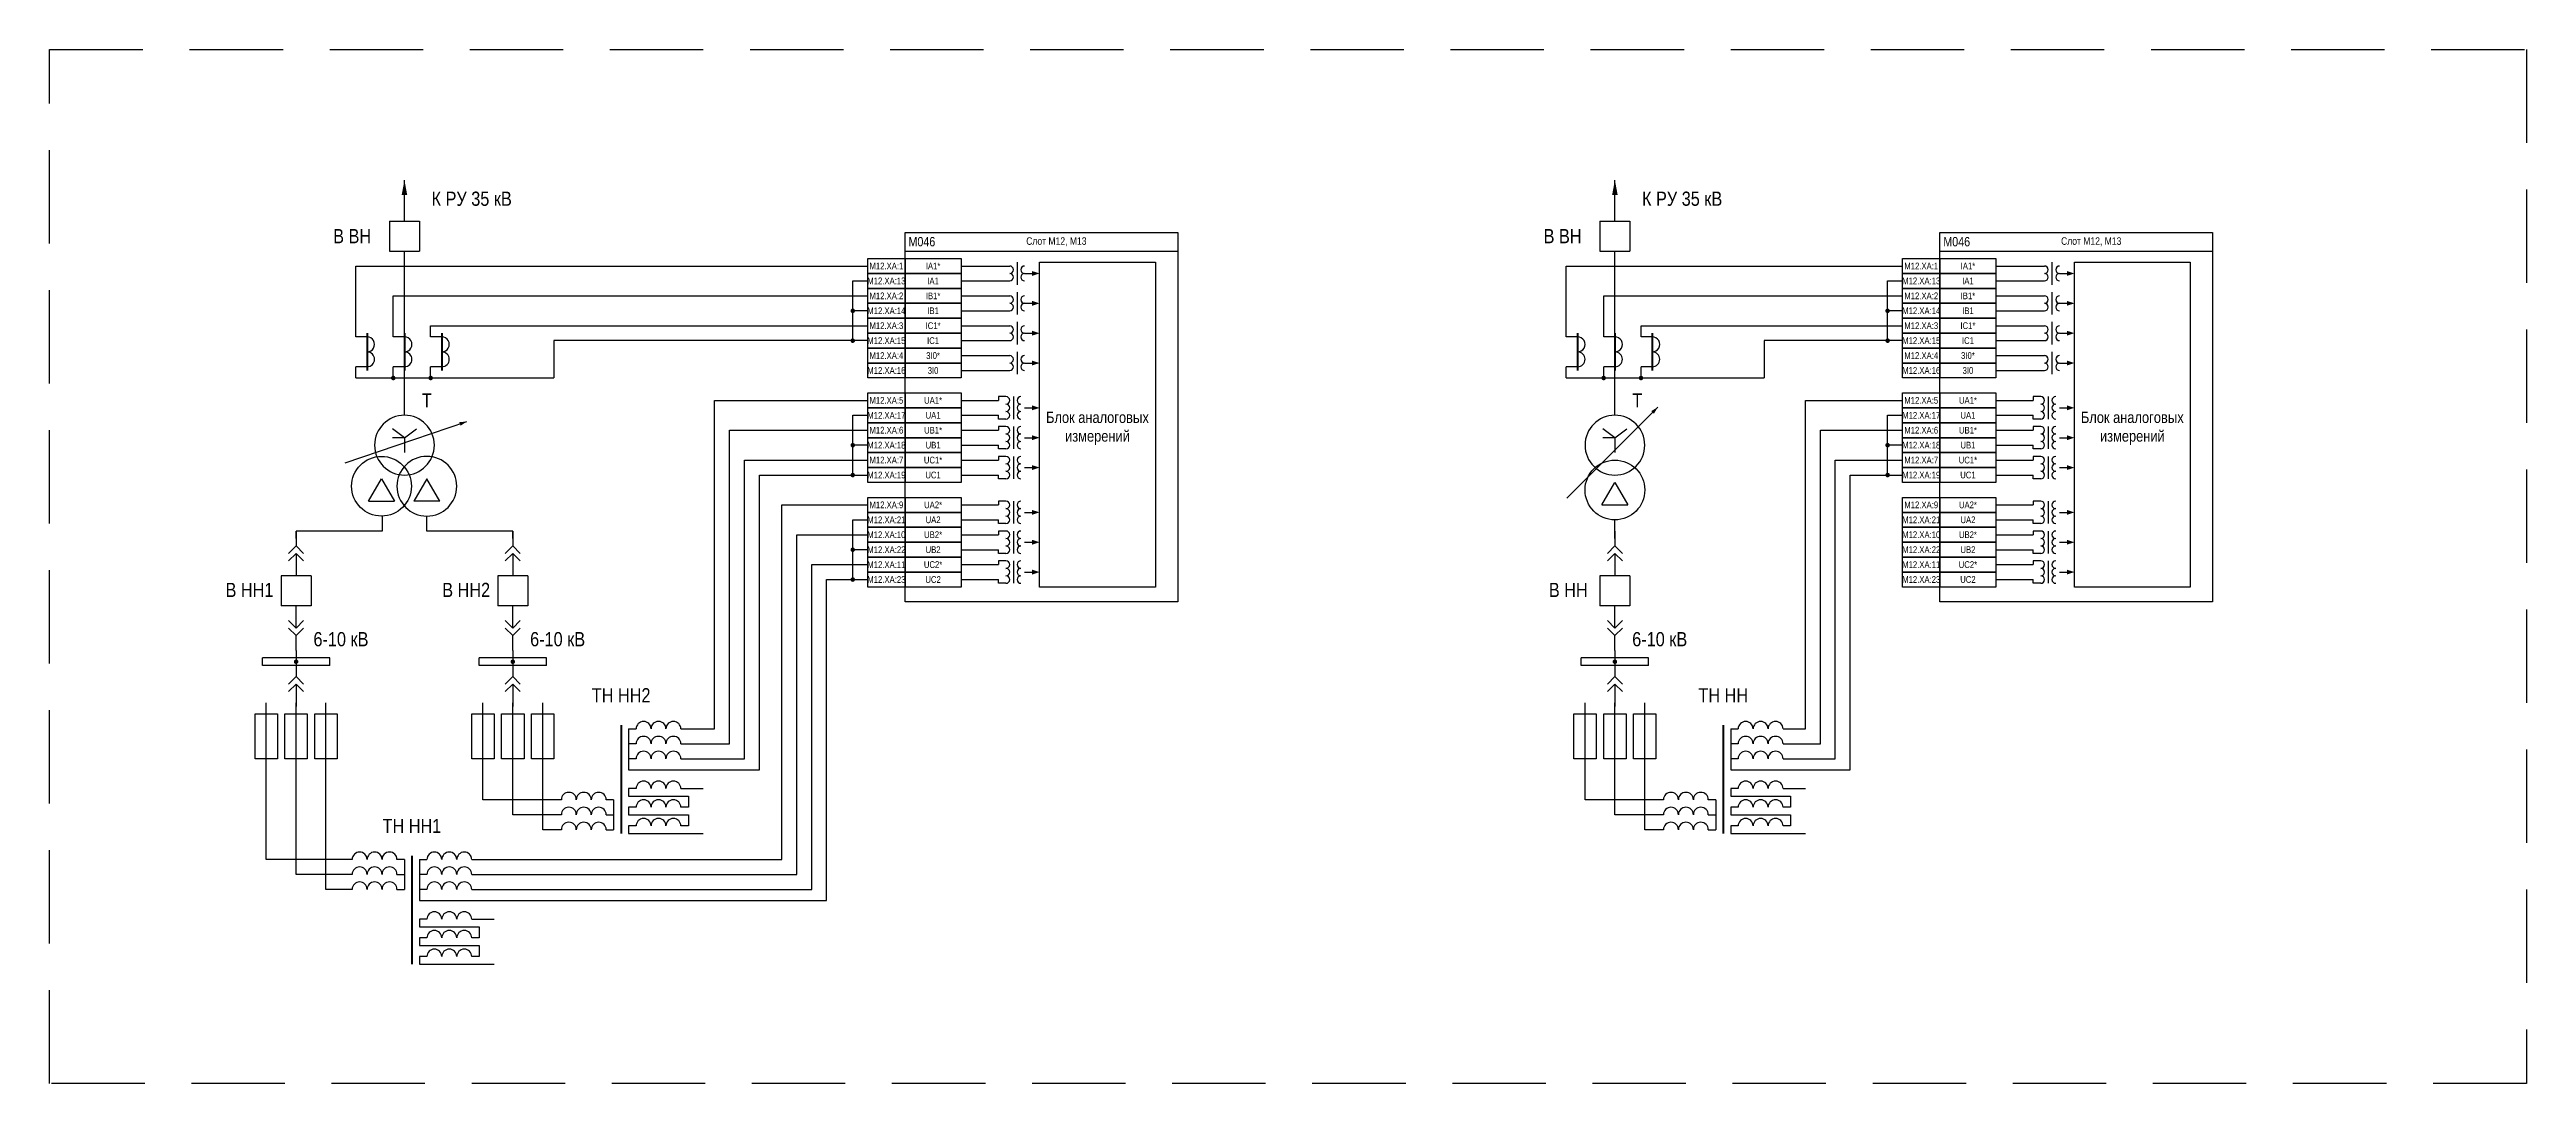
# Model space of a CAD drawing. Header units: millimetres. Extents: x 1657 to 7470, y -558 to 594.
# Drawn here: x 6807 to 7470, y 124 to 401 of the extents above; entities that cross this region are included whole.
import ezdxf
from ezdxf.enums import TextEntityAlignment as Align

# ---------------------------------------------------------------- set-up
doc = ezdxf.new("R2010")
doc.units = ezdxf.units.MM
doc.linetypes.add('штриховая2', pattern=[0.375, 0.25, -0.125])
for name, color, linetype, lineweight in [('_ОРЗ_0.3', 7, 'Continuous', 30), ('TEXT', 7, 'Continuous', 25), ('Толстая', 7, 'Continuous', 53), ('Тонкая', 7, 'Continuous', 13)]:
    doc.layers.add(name, color=color, linetype=linetype, lineweight=lineweight)
doc.layers.add('Основная', color=7, linetype='Continuous')
doc.styles.add('1.8_Gost_RD', font='ARIALN.TTF', dxfattribs={"height": 1.8})
doc.styles.add('2.5_Gost_RD', font='ARIALN.TTF', dxfattribs={"height": 2.5})
doc.styles.add('2.5_ISOCPEUR', font='isocpeur.ttf', dxfattribs={"width": 0.9, "height": 2.5})
doc.styles.add('Narrow', font='ARIALN.TTF')
doc.styles.add('Вывод', font='ARIALN.TTF', dxfattribs={"height": 2.5})
doc.styles.add('Компонент', font='ARIALN.TTF', dxfattribs={"height": 3.5})

msp = doc.modelspace()

# ---------------------------------------------------------------- texts
at = {"char_height": 3.8, "width": 53.3807, "attachment_point": 5, "style": 'Narrow'}
for s, insert in [('\\pi-11.4,l11.4,t11.4;К РУ 35 кВ', (6920, 361)), ('\\pi-11.4,l11.4,t11.4;К РУ 35 кВ', (7244, 361)), ('\\pi-11.4,l11.4,t11.4;В ВН', (6888, 351)), ('\\pi-11.4,l11.4,t11.4;В ВН', (7212, 351)), ('\\pi-11.4,l11.4,t11.4;Т', (6908, 307)), ('\\pi-11.4,l11.4,t11.4;Т', (7232, 307)), ('\\pi-11.4,l11.4,t11.4;В НН1', (6860.52, 256.22)), ('\\pi-11.4,l11.4,t11.4;В НН2', (6918.52, 256.22)), ('\\pi-11.4,l11.4,t11.4;В НН', (7213.52, 256.22)), ('\\pi-11.4,l11.4,t11.4;6-10 кВ', (6885, 243)), ('\\pi-11.4,l11.4,t11.4;6-10 кВ', (6943, 243)), ('\\pi-11.4,l11.4,t11.4;6-10 кВ', (7238, 243)), ('\\pi-11.4,l11.4,t11.4;ТН НН2', (6960, 228)), ('\\pi-11.4,l11.4,t11.4;ТН НН', (7255, 228)), ('\\pi-11.4,l11.4,t11.4;ТН НН1', (6904, 193))]:
    msp.add_mtext(s, dxfattribs=dict(at, insert=insert))
at = {"ltscale": 100, "attachment_point": 5}
for s, insert, char_height, width, style in [('М046', (7040.5, 349.5), 2.5, 11, '2.5_Gost_RD'), ('Слот М12, М13', (7076.5, 349.5), 2, 81, '1.8_Gost_RD'), ('М046', (7317.5, 349.5), 2.5, 11, '2.5_Gost_RD'), ('Слот М12, М13', (7353.5, 349.5), 2, 81, '1.8_Gost_RD'), ('M12.XA:13', (7031, 339), 1.8, 10, '1.8_Gost_RD'), ('M12.XA:1', (7031, 343), 1.8, 10, '1.8_Gost_RD'), ('IA1*', (7043.5, 343), 1.8, 15, '1.8_Gost_RD'), ('IA1', (7043.5, 339), 1.8, 15, '1.8_Gost_RD'), ('M12.XA:13', (7308, 339), 1.8, 10, '1.8_Gost_RD'), ('M12.XA:1', (7308, 343), 1.8, 10, '1.8_Gost_RD'), ('IA1*', (7320.5, 343), 1.8, 15, '1.8_Gost_RD'), ('IA1', (7320.5, 339), 1.8, 15, '1.8_Gost_RD'), ('M12.XA:14', (7031, 331), 1.8, 10, '1.8_Gost_RD'), ('M12.XA:2', (7031, 335), 1.8, 10, '1.8_Gost_RD'), ('IВ1*', (7043.5, 335), 1.8, 15, '1.8_Gost_RD'), ('IВ1', (7043.5, 331), 1.8, 15, '1.8_Gost_RD'), ('M12.XA:14', (7308, 331), 1.8, 10, '1.8_Gost_RD'), ('M12.XA:2', (7308, 335), 1.8, 10, '1.8_Gost_RD'), ('IВ1*', (7320.5, 335), 1.8, 15, '1.8_Gost_RD'), ('IВ1', (7320.5, 331), 1.8, 15, '1.8_Gost_RD'), ('M12.XA:3', (7031, 327), 1.8, 10, '1.8_Gost_RD'), ('IС1*', (7043.5, 327), 1.8, 15, '1.8_Gost_RD'), ('M12.XA:3', (7308, 327), 1.8, 10, '1.8_Gost_RD'), ('IС1*', (7320.5, 327), 1.8, 15, '1.8_Gost_RD'), ('M12.XA:15', (7031, 323), 1.8, 10, '1.8_Gost_RD'), ('M12.XA:4', (7031, 319), 1.8, 10, '1.8_Gost_RD'), ('3I0*', (7043.5, 319), 1.8, 15, '1.8_Gost_RD'), ('IC1', (7043.5, 323), 1.8, 15, '1.8_Gost_RD'), ('M12.XA:15', (7308, 323), 1.8, 10, '1.8_Gost_RD'), ('M12.XA:4', (7308, 319), 1.8, 10, '1.8_Gost_RD'), ('3I0*', (7320.5, 319), 1.8, 15, '1.8_Gost_RD'), ('IC1', (7320.5, 323), 1.8, 15, '1.8_Gost_RD'), ('M12.XA:16', (7031, 315), 1.8, 10, '1.8_Gost_RD'), ('3I0', (7043.5, 315), 1.8, 15, '1.8_Gost_RD'), ('M12.XA:16', (7308, 315), 1.8, 10, '1.8_Gost_RD'), ('3I0', (7320.5, 315), 1.8, 15, '1.8_Gost_RD'), ('M12.XA:5', (7031, 307), 1.8, 10, '1.8_Gost_RD'), ('UA1*', (7043.5, 307), 1.8, 15, '1.8_Gost_RD'), ('M12.XA:5', (7308, 307), 1.8, 10, '1.8_Gost_RD'), ('UA1*', (7320.5, 307), 1.8, 15, '1.8_Gost_RD'), ('M12.XA:17', (7031, 303), 1.8, 10, '1.8_Gost_RD'), ('M12.XA:6', (7031, 299), 1.8, 10, '1.8_Gost_RD'), ('UB1*', (7043.5, 299), 1.8, 15, '1.8_Gost_RD'), ('UA1', (7043.5, 303), 1.8, 15, '1.8_Gost_RD'), ('M12.XA:17', (7308, 303), 1.8, 10, '1.8_Gost_RD'), ('M12.XA:6', (7308, 299), 1.8, 10, '1.8_Gost_RD'), ('UB1*', (7320.5, 299), 1.8, 15, '1.8_Gost_RD'), ('UA1', (7320.5, 303), 1.8, 15, '1.8_Gost_RD'), ('M12.XA:18', (7031, 295), 1.8, 10, '1.8_Gost_RD'), ('M12.XA:7', (7031, 291), 1.8, 10, '1.8_Gost_RD'), ('UC1*', (7043.5, 291), 1.8, 15, '1.8_Gost_RD'), ('UB1', (7043.5, 295), 1.8, 15, '1.8_Gost_RD'), ('M12.XA:18', (7308, 295), 1.8, 10, '1.8_Gost_RD'), ('M12.XA:7', (7308, 291), 1.8, 10, '1.8_Gost_RD'), ('UC1*', (7320.5, 291), 1.8, 15, '1.8_Gost_RD'), ('UB1', (7320.5, 295), 1.8, 15, '1.8_Gost_RD'), ('M12.XA:19', (7031, 287), 1.8, 10, '1.8_Gost_RD'), ('UC1', (7043.5, 287), 1.8, 15, '1.8_Gost_RD'), ('M12.XA:19', (7308, 287), 1.8, 10, '1.8_Gost_RD'), ('UC1', (7320.5, 287), 1.8, 15, '1.8_Gost_RD'), ('M12.XA:9', (7031, 279), 1.8, 10, '1.8_Gost_RD'), ('UA2*', (7043.5, 279), 1.8, 15, '1.8_Gost_RD'), ('M12.XA:9', (7308, 279), 1.8, 10, '1.8_Gost_RD'), ('UA2*', (7320.5, 279), 1.8, 15, '1.8_Gost_RD'), ('M12.XA:21', (7031, 275), 1.8, 10, '1.8_Gost_RD'), ('M12.XA:10', (7031, 271), 1.8, 10, '1.8_Gost_RD'), ('UB2*', (7043.5, 271), 1.8, 15, '1.8_Gost_RD'), ('UA2', (7043.5, 275), 1.8, 15, '1.8_Gost_RD'), ('M12.XA:21', (7308, 275), 1.8, 10, '1.8_Gost_RD'), ('M12.XA:10', (7308, 271), 1.8, 10, '1.8_Gost_RD'), ('UB2*', (7320.5, 271), 1.8, 15, '1.8_Gost_RD'), ('UA2', (7320.5, 275), 1.8, 15, '1.8_Gost_RD'), ('M12.XA:22', (7031, 267), 1.8, 10, '1.8_Gost_RD'), ('UB2', (7043.5, 267), 1.8, 15, '1.8_Gost_RD'), ('M12.XA:22', (7308, 267), 1.8, 10, '1.8_Gost_RD'), ('UB2', (7320.5, 267), 1.8, 15, '1.8_Gost_RD'), ('M12.XA:11', (7031, 263), 1.8, 10, '1.8_Gost_RD'), ('M12.XA:23', (7031, 259), 1.8, 10, '1.8_Gost_RD'), ('UC2*', (7043.5, 263), 1.8, 15, '1.8_Gost_RD'), ('UC2', (7043.5, 259), 1.8, 15, '1.8_Gost_RD'), ('M12.XA:11', (7308, 263), 1.8, 10, '1.8_Gost_RD'), ('M12.XA:23', (7308, 259), 1.8, 10, '1.8_Gost_RD'), ('UC2*', (7320.5, 263), 1.8, 15, '1.8_Gost_RD'), ('UC2', (7320.5, 259), 1.8, 15, '1.8_Gost_RD')]:
    msp.add_mtext(s, dxfattribs=dict(at, insert=insert, char_height=char_height, width=width, style=style))
at = {"layer": 'TEXT', "ltscale": 100, "char_height": 3, "width": 31, "attachment_point": 5, "style": '2.5_Gost_RD'}
for insert in [(7087.5, 299.5), (7364.5, 299.5)]:
    msp.add_mtext('Блок аналоговых измерений', dxfattribs=dict(at, insert=insert))

# ---------------------------------------------------------------- blocks, each defined once
blk = doc.blocks.new('*U195')
at = {"layer": 'Основная', "ltscale": 0.25}
for p, q in [((2, 2), (0, 0)), ((0, 0), (2, -2))]:
    blk.add_line(p, q, dxfattribs=at)
blk = doc.blocks.new('*U210')
at = {"layer": 'Основная', "color": 0}
for p, q in [((0, 6), (0, 2)), ((0, 0), (0, -6))]:
    blk.add_line(p, q, dxfattribs=at)
at = {"ltscale": 0.25, "xscale": -1, "rotation": 90}
for p in [(0, 2), (0, 0)]:
    blk.add_blockref('*U195', p, dxfattribs=at)
at = {"layer": 'Основная'}
for tag, height, style, p in [('ОУ2', 3.5, 'Компонент', (-5, 6)), ('В2', 2.5, 'Вывод', (3, 6)), ('ОУ1', 3.5, 'Компонент', (-5, -6)), ('В1', 2.5, 'Вывод', (3, -6))]:
    blk.add_attdef(tag, text='', height=height, dxfattribs=dict(at, style=style)).set_placement(p, align=Align.MIDDLE_CENTER)
blk = doc.blocks.new('*U209')
at = {"layer": 'Основная'}
for p, q in [((0, 0), (-8, 0)), ((-8, -8), (-8, 0)), ((0, -8), (0, 0)), ((0, -8), (-8, -8))]:
    blk.add_line(p, q, dxfattribs=at)
at = {"layer": 'Основная', "style": '2.5_ISOCPEUR'}
blk.add_attdef('ОУ', text='', height=2.5, dxfattribs=at).set_placement((-15, -3), align=Align.MIDDLE_CENTER)
blk = doc.blocks.new('*U208')
at = {"layer": 'Основная', "color": 0}
for p, q in [((0, 0), (0, 6)), ((0, -6), (0, -2))]:
    blk.add_line(p, q, dxfattribs=at)
at = {"ltscale": 0.25, "rotation": 89.99999999999999}
for p in [(0, 0), (0, -2)]:
    blk.add_blockref('*U195', p, dxfattribs=at)
at = {"layer": 'Основная'}
for tag, height, style, p in [('ОУ1', 3.5, 'Компонент', (-5, 6)), ('В1', 2.5, 'Вывод', (3, 6)), ('ОУ2', 3.5, 'Компонент', (-5, -6)), ('В2', 2.5, 'Вывод', (3, -6))]:
    blk.add_attdef(tag, text='', height=height, dxfattribs=dict(at, style=style)).set_placement(p, align=Align.MIDDLE_CENTER)
blk = doc.blocks.new('*U206')
at = {"layer": 'Основная'}
for p, q in [((0, 0), (-8, 0)), ((-8, -8), (-8, 0)), ((0, -8), (0, 0)), ((0, -8), (-8, -8))]:
    blk.add_line(p, q, dxfattribs=at)
at = {"layer": 'Основная', "style": '2.5_ISOCPEUR'}
blk.add_attdef('ОУ', text='', height=2.5, dxfattribs=at).set_placement((-15, -3), align=Align.MIDDLE_CENTER)
blk = doc.blocks.new('*U207')
at = {"ltscale": 0.25}
for p, q in [((3, 7), (3, 4)), ((0, 4), (3, 4)), ((0, -4), (3, -4)), ((3, -4), (3, -7))]:
    blk.add_line(p, q, dxfattribs=at)
for centre, major_axis, start_param, end_param in [((0, -2), (-2, 0), 4.712389, 7.853982), ((0, 2), (0, -2), 3.141593, 6.283185)]:
    blk.add_ellipse(centre, major_axis=major_axis, ratio=1, start_param=start_param, end_param=end_param, dxfattribs=at)
at = {"layer": 'Основная', "color": 0, "lineweight": 50}
blk.add_line((0, -5), (0, 5), dxfattribs=at)
at = {"layer": 'Основная', "style": '2.5_ISOCPEUR'}
for tag, p in [('В1', (5, 6)), ('ОУ', (-6, 0)), ('В2', (5, -6))]:
    blk.add_attdef(tag, text='', height=2.5, dxfattribs=at).set_placement(p, align=Align.MIDDLE_CENTER)
blk = doc.blocks.new('*U205')
at = {"layer": 'Основная', "color": 0}
for p, q in [((0, 0), (18, 0)), ((0, -2), (0, 0)), ((18, -2), (18, 0)), ((0, -2), (18, -2))]:
    blk.add_line(p, q, dxfattribs=at)
at = {"layer": 'Основная', "style": '2.5_ISOCPEUR'}
blk.add_attdef('ОШ', text='', height=2.5, dxfattribs=at).set_placement((6, 4), align=Align.MIDDLE_CENTER)
blk = doc.blocks.new('*U203')
at = {"ltscale": 0.25}
for p, q in [((3, 7), (3, 4)), ((0, 4), (3, 4)), ((0, -4), (3, -4)), ((3, -4), (3, -7))]:
    blk.add_line(p, q, dxfattribs=at)
for centre, major_axis, start_param, end_param in [((0, -2), (-2, 0), 4.712389, 7.853982), ((0, 2), (0, -2), 3.141593, 6.283185)]:
    blk.add_ellipse(centre, major_axis=major_axis, ratio=1, start_param=start_param, end_param=end_param, dxfattribs=at)
at = {"layer": 'Основная', "color": 0, "lineweight": 50}
blk.add_line((0, -5), (0, 5), dxfattribs=at)
at = {"layer": 'Основная', "style": '2.5_ISOCPEUR'}
for tag, p in [('В1', (5, 6)), ('ОУ', (-6, 0)), ('В2', (5, -6))]:
    blk.add_attdef(tag, text='', height=2.5, dxfattribs=at).set_placement(p, align=Align.MIDDLE_CENTER)
blk = doc.blocks.new('*U204')
at = {"ltscale": 0.25}
for p, q in [((3, 7), (3, 4)), ((0, 4), (3, 4)), ((0, -4), (3, -4)), ((3, -4), (3, -7))]:
    blk.add_line(p, q, dxfattribs=at)
for centre, major_axis, start_param, end_param in [((0, -2), (-2, 0), 4.712389, 7.853982), ((0, 2), (0, -2), 3.141593, 6.283185)]:
    blk.add_ellipse(centre, major_axis=major_axis, ratio=1, start_param=start_param, end_param=end_param, dxfattribs=at)
at = {"layer": 'Основная', "color": 0, "lineweight": 50}
blk.add_line((0, -5), (0, 5), dxfattribs=at)
at = {"layer": 'Основная', "style": '2.5_ISOCPEUR'}
for tag, p in [('В1', (5, 6)), ('ОУ', (-6, 0)), ('В2', (5, -6))]:
    blk.add_attdef(tag, text='', height=2.5, dxfattribs=at).set_placement(p, align=Align.MIDDLE_CENTER)
blk = doc.blocks.new('*U202')
at = {"ltscale": 0.25}
for p, q in [((0, 0), (-20, 0)), ((14.44, 0), (0, 0))]:
    blk.add_line(p, q, dxfattribs=at)
blk.add_lwpolyline([(-18, 0, 1, 0, 0), (-20, 0, 0, 0, 0)], format="xyseb", dxfattribs=at)
at = {"layer": 'Основная', "style": '2.5_ISOCPEUR'}
blk.add_attdef('ОС', text='', height=2.5, dxfattribs=at).set_placement((3, 2), align=Align.MIDDLE_CENTER)
blk = doc.blocks.new('*U193')
at = {"ltscale": 0.25}
for q in [(-3.2, 4.4), (3.2, 4.4), (0, -2), (3.21, 2)]:
    blk.add_line((0, 2), q, dxfattribs=at)
blk.add_circle((0, 0), 8, dxfattribs=at)
at = {"layer": 'Основная', "style": 'Компонент'}
blk.add_attdef('ОУ', text='', height=3.5, dxfattribs=at).set_placement((-17, 0), align=Align.MIDDLE_CENTER)
blk = doc.blocks.new('*U194')
at = {"ltscale": 0.25}
for p, q in [((-3.46, -4), (0, 2)), ((0, 2), (3.46, -4)), ((-3.46, -4), (3.46, -4))]:
    blk.add_line(p, q, dxfattribs=at)
blk.add_circle((0, 0), 8, dxfattribs=at)
at = {"layer": 'Основная', "style": 'Компонент'}
blk.add_attdef('ОУ', text='', height=3.5, dxfattribs=at).set_placement((17, 0), align=Align.MIDDLE_CENTER)
blk = doc.blocks.new('*U201')
at = {"layer": 'Основная', "color": 0}
for p, q in [((0, 6), (0, 2)), ((0, 0), (0, -6))]:
    blk.add_line(p, q, dxfattribs=at)
at = {"ltscale": 0.25, "xscale": -1, "rotation": 90}
for p in [(0, 2), (0, 0)]:
    blk.add_blockref('*U195', p, dxfattribs=at)
at = {"layer": 'Основная'}
for tag, height, style, p in [('ОУ2', 3.5, 'Компонент', (-5, 6)), ('В2', 2.5, 'Вывод', (3, 6)), ('ОУ1', 3.5, 'Компонент', (-5, -6)), ('В1', 2.5, 'Вывод', (3, -6))]:
    blk.add_attdef(tag, text='', height=height, dxfattribs=dict(at, style=style)).set_placement(p, align=Align.MIDDLE_CENTER)
blk = doc.blocks.new('*U199')
at = {"layer": 'Основная'}
for p, q in [((0, 0), (-8, 0)), ((-8, -8), (-8, 0)), ((0, -8), (0, 0)), ((0, -8), (-8, -8))]:
    blk.add_line(p, q, dxfattribs=at)
at = {"layer": 'Основная', "style": '2.5_ISOCPEUR'}
blk.add_attdef('ОУ', text='', height=2.5, dxfattribs=at).set_placement((-15, -3), align=Align.MIDDLE_CENTER)
blk = doc.blocks.new('*U200')
at = {"layer": 'Основная', "color": 0}
for p, q in [((0, 0), (0, 6)), ((0, -6), (0, -2))]:
    blk.add_line(p, q, dxfattribs=at)
at = {"ltscale": 0.25, "rotation": 89.99999999999999}
for p in [(0, 0), (0, -2)]:
    blk.add_blockref('*U195', p, dxfattribs=at)
at = {"layer": 'Основная'}
for tag, height, style, p in [('ОУ1', 3.5, 'Компонент', (-5, 6)), ('В1', 2.5, 'Вывод', (3, 6)), ('ОУ2', 3.5, 'Компонент', (-5, -6)), ('В2', 2.5, 'Вывод', (3, -6))]:
    blk.add_attdef(tag, text='', height=height, dxfattribs=dict(at, style=style)).set_placement(p, align=Align.MIDDLE_CENTER)
blk = doc.blocks.new('*U198')
at = {"layer": 'Основная', "color": 0}
for p, q in [((0, 0), (18, 0)), ((0, -2), (0, 0)), ((18, -2), (18, 0)), ((0, -2), (18, -2))]:
    blk.add_line(p, q, dxfattribs=at)
at = {"layer": 'Основная', "style": '2.5_ISOCPEUR'}
blk.add_attdef('ОШ', text='', height=2.5, dxfattribs=at).set_placement((6, 4), align=Align.MIDDLE_CENTER)
blk = doc.blocks.new('*U111')
at = {"ltscale": 0.25}
blk.add_line((0, 0), (3, 0), dxfattribs=at)
blk.add_lwpolyline([(2, 0, 1.3, 0, 0), (4, 0, 0, 0, 0)], format="xyseb", dxfattribs=at)
blk = doc.blocks.new('*U197')
at = {"ltscale": 0.35}
for centre in [(-4, 0), (0, 0), (4, 0)]:
    blk.add_arc(centre, 2, 0, 180, dxfattribs=at)
for tag, height, style, p in [('ОУ', 3.5, 'Компонент', (0, 8)), ('В1', 2.5, 'Вывод', (-6, -2)), ('В2', 2.5, 'Вывод', (6, -2))]:
    blk.add_attdef(tag, text='', height=height, dxfattribs=dict(at, style=style)).set_placement(p, align=Align.MIDDLE_CENTER)
blk = doc.blocks.new('*U243')
at = {"ltscale": 0.35}
for centre in [(-4, 0), (0, 0), (4, 0)]:
    blk.add_arc(centre, 2, 0, 180, dxfattribs=at)
for tag, height, style, p in [('ОУ', 3.5, 'Компонент', (0, 8)), ('В1', 2.5, 'Вывод', (-6, -2)), ('В2', 2.5, 'Вывод', (6, -2))]:
    blk.add_attdef(tag, text='', height=height, dxfattribs=dict(at, style=style)).set_placement(p, align=Align.MIDDLE_CENTER)
blk = doc.blocks.new('*U244')
at = {"ltscale": 0.35}
for centre in [(-4, 0), (0, 0), (4, 0)]:
    blk.add_arc(centre, 2, 0, 180, dxfattribs=at)
for tag, height, style, p in [('ОУ', 3.5, 'Компонент', (0, 8)), ('В1', 2.5, 'Вывод', (-6, -2)), ('В2', 2.5, 'Вывод', (6, -2))]:
    blk.add_attdef(tag, text='', height=height, dxfattribs=dict(at, style=style)).set_placement(p, align=Align.MIDDLE_CENTER)
blk = doc.blocks.new('*U245')
at = {"ltscale": 0.35}
for centre in [(-4, 0), (0, 0), (4, 0)]:
    blk.add_arc(centre, 2, 0, 180, dxfattribs=at)
for tag, height, style, p in [('ОУ', 3.5, 'Компонент', (0, 8)), ('В1', 2.5, 'Вывод', (-6, -2)), ('В2', 2.5, 'Вывод', (6, -2))]:
    blk.add_attdef(tag, text='', height=height, dxfattribs=dict(at, style=style)).set_placement(p, align=Align.MIDDLE_CENTER)
blk = doc.blocks.new('*U246')
at = {"ltscale": 0.35}
for centre in [(-4, 0), (0, 0), (4, 0)]:
    blk.add_arc(centre, 2, 0, 180, dxfattribs=at)
for tag, height, style, p in [('ОУ', 3.5, 'Компонент', (0, 8)), ('В1', 2.5, 'Вывод', (-6, -2)), ('В2', 2.5, 'Вывод', (6, -2))]:
    blk.add_attdef(tag, text='', height=height, dxfattribs=dict(at, style=style)).set_placement(p, align=Align.MIDDLE_CENTER)
blk = doc.blocks.new('*U247')
at = {"ltscale": 0.35}
for centre in [(-4, 0), (0, 0), (4, 0)]:
    blk.add_arc(centre, 2, 0, 180, dxfattribs=at)
for tag, height, style, p in [('ОУ', 3.5, 'Компонент', (0, 8)), ('В1', 2.5, 'Вывод', (-6, -2)), ('В2', 2.5, 'Вывод', (6, -2))]:
    blk.add_attdef(tag, text='', height=height, dxfattribs=dict(at, style=style)).set_placement(p, align=Align.MIDDLE_CENTER)
blk = doc.blocks.new('*U239')
at = {"ltscale": 0.35}
for centre in [(-4, 0), (0, 0), (4, 0)]:
    blk.add_arc(centre, 2, 0, 180, dxfattribs=at)
for tag, height, style, p in [('ОУ', 3.5, 'Компонент', (0, 8)), ('В1', 2.5, 'Вывод', (-6, -2)), ('В2', 2.5, 'Вывод', (6, -2))]:
    blk.add_attdef(tag, text='', height=height, dxfattribs=dict(at, style=style)).set_placement(p, align=Align.MIDDLE_CENTER)
blk = doc.blocks.new('*U240')
at = {"ltscale": 0.35}
for centre in [(-4, 0), (0, 0), (4, 0)]:
    blk.add_arc(centre, 2, 0, 180, dxfattribs=at)
for tag, height, style, p in [('ОУ', 3.5, 'Компонент', (0, 8)), ('В1', 2.5, 'Вывод', (-6, -2)), ('В2', 2.5, 'Вывод', (6, -2))]:
    blk.add_attdef(tag, text='', height=height, dxfattribs=dict(at, style=style)).set_placement(p, align=Align.MIDDLE_CENTER)
blk = doc.blocks.new('*U241')
at = {"ltscale": 0.35}
for centre in [(-4, 0), (0, 0), (4, 0)]:
    blk.add_arc(centre, 2, 0, 180, dxfattribs=at)
for tag, height, style, p in [('ОУ', 3.5, 'Компонент', (0, 8)), ('В1', 2.5, 'Вывод', (-6, -2)), ('В2', 2.5, 'Вывод', (6, -2))]:
    blk.add_attdef(tag, text='', height=height, dxfattribs=dict(at, style=style)).set_placement(p, align=Align.MIDDLE_CENTER)
blk = doc.blocks.new('*U242')
at = {"layer": 'Основная', "color": 0}
for p, q in [((0, 0), (0, 6)), ((0, -6), (0, -2))]:
    blk.add_line(p, q, dxfattribs=at)
at = {"ltscale": 0.25, "rotation": 89.99999999999999}
for p in [(0, 0), (0, -2)]:
    blk.add_blockref('*U195', p, dxfattribs=at)
at = {"layer": 'Основная'}
for tag, height, style, p in [('ОУ1', 3.5, 'Компонент', (-5, 6)), ('В1', 2.5, 'Вывод', (3, 6)), ('ОУ2', 3.5, 'Компонент', (-5, -6)), ('В2', 2.5, 'Вывод', (3, -6))]:
    blk.add_attdef(tag, text='', height=height, dxfattribs=dict(at, style=style)).set_placement(p, align=Align.MIDDLE_CENTER)
blk = doc.blocks.new('*U233')
at = {"ltscale": 0.35}
for centre in [(-4, 0), (0, 0), (4, 0)]:
    blk.add_arc(centre, 2, 0, 180, dxfattribs=at)
for tag, height, style, p in [('ОУ', 3.5, 'Компонент', (0, 8)), ('В1', 2.5, 'Вывод', (-6, -2)), ('В2', 2.5, 'Вывод', (6, -2))]:
    blk.add_attdef(tag, text='', height=height, dxfattribs=dict(at, style=style)).set_placement(p, align=Align.MIDDLE_CENTER)
blk = doc.blocks.new('*U234')
at = {"ltscale": 0.35}
for centre in [(-4, 0), (0, 0), (4, 0)]:
    blk.add_arc(centre, 2, 0, 180, dxfattribs=at)
for tag, height, style, p in [('ОУ', 3.5, 'Компонент', (0, 8)), ('В1', 2.5, 'Вывод', (-6, -2)), ('В2', 2.5, 'Вывод', (6, -2))]:
    blk.add_attdef(tag, text='', height=height, dxfattribs=dict(at, style=style)).set_placement(p, align=Align.MIDDLE_CENTER)
blk = doc.blocks.new('*U235')
at = {"ltscale": 0.35}
for centre in [(-4, 0), (0, 0), (4, 0)]:
    blk.add_arc(centre, 2, 0, 180, dxfattribs=at)
for tag, height, style, p in [('ОУ', 3.5, 'Компонент', (0, 8)), ('В1', 2.5, 'Вывод', (-6, -2)), ('В2', 2.5, 'Вывод', (6, -2))]:
    blk.add_attdef(tag, text='', height=height, dxfattribs=dict(at, style=style)).set_placement(p, align=Align.MIDDLE_CENTER)
blk = doc.blocks.new('*U236')
at = {"ltscale": 0.35}
for centre in [(-4, 0), (0, 0), (4, 0)]:
    blk.add_arc(centre, 2, 0, 180, dxfattribs=at)
for tag, height, style, p in [('ОУ', 3.5, 'Компонент', (0, 8)), ('В1', 2.5, 'Вывод', (-6, -2)), ('В2', 2.5, 'Вывод', (6, -2))]:
    blk.add_attdef(tag, text='', height=height, dxfattribs=dict(at, style=style)).set_placement(p, align=Align.MIDDLE_CENTER)
blk = doc.blocks.new('*U237')
at = {"ltscale": 0.35}
for centre in [(-4, 0), (0, 0), (4, 0)]:
    blk.add_arc(centre, 2, 0, 180, dxfattribs=at)
for tag, height, style, p in [('ОУ', 3.5, 'Компонент', (0, 8)), ('В1', 2.5, 'Вывод', (-6, -2)), ('В2', 2.5, 'Вывод', (6, -2))]:
    blk.add_attdef(tag, text='', height=height, dxfattribs=dict(at, style=style)).set_placement(p, align=Align.MIDDLE_CENTER)
blk = doc.blocks.new('*U238')
at = {"ltscale": 0.35}
for centre in [(-4, 0), (0, 0), (4, 0)]:
    blk.add_arc(centre, 2, 0, 180, dxfattribs=at)
for tag, height, style, p in [('ОУ', 3.5, 'Компонент', (0, 8)), ('В1', 2.5, 'Вывод', (-6, -2)), ('В2', 2.5, 'Вывод', (6, -2))]:
    blk.add_attdef(tag, text='', height=height, dxfattribs=dict(at, style=style)).set_placement(p, align=Align.MIDDLE_CENTER)
blk = doc.blocks.new('*U229')
at = {"ltscale": 0.35}
for centre in [(-4, 0), (0, 0), (4, 0)]:
    blk.add_arc(centre, 2, 0, 180, dxfattribs=at)
for tag, height, style, p in [('ОУ', 3.5, 'Компонент', (0, 8)), ('В1', 2.5, 'Вывод', (-6, -2)), ('В2', 2.5, 'Вывод', (6, -2))]:
    blk.add_attdef(tag, text='', height=height, dxfattribs=dict(at, style=style)).set_placement(p, align=Align.MIDDLE_CENTER)
blk = doc.blocks.new('*U230')
at = {"ltscale": 0.35}
for centre in [(-4, 0), (0, 0), (4, 0)]:
    blk.add_arc(centre, 2, 0, 180, dxfattribs=at)
for tag, height, style, p in [('ОУ', 3.5, 'Компонент', (0, 8)), ('В1', 2.5, 'Вывод', (-6, -2)), ('В2', 2.5, 'Вывод', (6, -2))]:
    blk.add_attdef(tag, text='', height=height, dxfattribs=dict(at, style=style)).set_placement(p, align=Align.MIDDLE_CENTER)
blk = doc.blocks.new('*U231')
at = {"ltscale": 0.35}
for centre in [(-4, 0), (0, 0), (4, 0)]:
    blk.add_arc(centre, 2, 0, 180, dxfattribs=at)
for tag, height, style, p in [('ОУ', 3.5, 'Компонент', (0, 8)), ('В1', 2.5, 'Вывод', (-6, -2)), ('В2', 2.5, 'Вывод', (6, -2))]:
    blk.add_attdef(tag, text='', height=height, dxfattribs=dict(at, style=style)).set_placement(p, align=Align.MIDDLE_CENTER)
blk = doc.blocks.new('*U232')
at = {"layer": 'Основная', "color": 0}
for p, q in [((0, 0), (0, 6)), ((0, -6), (0, -2))]:
    blk.add_line(p, q, dxfattribs=at)
at = {"ltscale": 0.25, "rotation": 89.99999999999999}
for p in [(0, 0), (0, -2)]:
    blk.add_blockref('*U195', p, dxfattribs=at)
at = {"layer": 'Основная'}
for tag, height, style, p in [('ОУ1', 3.5, 'Компонент', (-5, 6)), ('В1', 2.5, 'Вывод', (3, 6)), ('ОУ2', 3.5, 'Компонент', (-5, -6)), ('В2', 2.5, 'Вывод', (3, -6))]:
    blk.add_attdef(tag, text='', height=height, dxfattribs=dict(at, style=style)).set_placement(p, align=Align.MIDDLE_CENTER)
blk = doc.blocks.new('*U228')
at = {"layer": 'Основная', "color": 0}
for p, q in [((0, 6), (0, 2)), ((0, 0), (0, -6))]:
    blk.add_line(p, q, dxfattribs=at)
at = {"ltscale": 0.25, "xscale": -1, "rotation": 90}
for p in [(0, 2), (0, 0)]:
    blk.add_blockref('*U195', p, dxfattribs=at)
at = {"layer": 'Основная'}
for tag, height, style, p in [('ОУ2', 3.5, 'Компонент', (-5, 6)), ('В2', 2.5, 'Вывод', (3, 6)), ('ОУ1', 3.5, 'Компонент', (-5, -6)), ('В1', 2.5, 'Вывод', (3, -6))]:
    blk.add_attdef(tag, text='', height=height, dxfattribs=dict(at, style=style)).set_placement(p, align=Align.MIDDLE_CENTER)
blk = doc.blocks.new('*U223')
at = {"layer": 'Основная'}
for p, q in [((0, 0), (-8, 0)), ((-8, -8), (-8, 0)), ((0, -8), (0, 0)), ((0, -8), (-8, -8))]:
    blk.add_line(p, q, dxfattribs=at)
at = {"layer": 'Основная', "style": '2.5_ISOCPEUR'}
blk.add_attdef('ОУ', text='', height=2.5, dxfattribs=at).set_placement((-15, -3), align=Align.MIDDLE_CENTER)
blk = doc.blocks.new('*U224')
at = {"layer": 'Основная', "color": 0}
for p, q in [((0, 0), (0, 6)), ((0, -6), (0, -2))]:
    blk.add_line(p, q, dxfattribs=at)
at = {"ltscale": 0.25, "rotation": 89.99999999999999}
for p in [(0, 0), (0, -2)]:
    blk.add_blockref('*U195', p, dxfattribs=at)
at = {"layer": 'Основная'}
for tag, height, style, p in [('ОУ1', 3.5, 'Компонент', (-5, 6)), ('В1', 2.5, 'Вывод', (3, 6)), ('ОУ2', 3.5, 'Компонент', (-5, -6)), ('В2', 2.5, 'Вывод', (3, -6))]:
    blk.add_attdef(tag, text='', height=height, dxfattribs=dict(at, style=style)).set_placement(p, align=Align.MIDDLE_CENTER)
blk = doc.blocks.new('*U225')
at = {"layer": 'Основная'}
for p, q in [((0, 0), (-8, 0)), ((-8, -8), (-8, 0)), ((0, -8), (0, 0)), ((0, -8), (-8, -8))]:
    blk.add_line(p, q, dxfattribs=at)
at = {"layer": 'Основная', "style": '2.5_ISOCPEUR'}
blk.add_attdef('ОУ', text='', height=2.5, dxfattribs=at).set_placement((-15, -3), align=Align.MIDDLE_CENTER)
blk = doc.blocks.new('*U226')
at = {"ltscale": 0.25}
for p, q in [((3, 7), (3, 4)), ((0, 4), (3, 4)), ((0, -4), (3, -4)), ((3, -4), (3, -7))]:
    blk.add_line(p, q, dxfattribs=at)
for centre, major_axis, start_param, end_param in [((0, -2), (-2, 0), 4.712389, 7.853982), ((0, 2), (0, -2), 3.141593, 6.283185)]:
    blk.add_ellipse(centre, major_axis=major_axis, ratio=1, start_param=start_param, end_param=end_param, dxfattribs=at)
at = {"layer": 'Основная', "color": 0, "lineweight": 50}
blk.add_line((0, -5), (0, 5), dxfattribs=at)
at = {"layer": 'Основная', "style": '2.5_ISOCPEUR'}
for tag, p in [('В1', (5, 6)), ('ОУ', (-6, 0)), ('В2', (5, -6))]:
    blk.add_attdef(tag, text='', height=2.5, dxfattribs=at).set_placement(p, align=Align.MIDDLE_CENTER)
blk = doc.blocks.new('*U227')
at = {"layer": 'Основная', "color": 0}
for p, q in [((0, 0), (18, 0)), ((0, -2), (0, 0)), ((18, -2), (18, 0)), ((0, -2), (18, -2))]:
    blk.add_line(p, q, dxfattribs=at)
at = {"layer": 'Основная', "style": '2.5_ISOCPEUR'}
blk.add_attdef('ОШ', text='', height=2.5, dxfattribs=at).set_placement((6, 4), align=Align.MIDDLE_CENTER)
blk = doc.blocks.new('*U221')
at = {"ltscale": 0.25}
for p, q in [((3, 7), (3, 4)), ((0, 4), (3, 4)), ((0, -4), (3, -4)), ((3, -4), (3, -7))]:
    blk.add_line(p, q, dxfattribs=at)
for centre, major_axis, start_param, end_param in [((0, -2), (-2, 0), 4.712389, 7.853982), ((0, 2), (0, -2), 3.141593, 6.283185)]:
    blk.add_ellipse(centre, major_axis=major_axis, ratio=1, start_param=start_param, end_param=end_param, dxfattribs=at)
at = {"layer": 'Основная', "color": 0, "lineweight": 50}
blk.add_line((0, -5), (0, 5), dxfattribs=at)
at = {"layer": 'Основная', "style": '2.5_ISOCPEUR'}
for tag, p in [('В1', (5, 6)), ('ОУ', (-6, 0)), ('В2', (5, -6))]:
    blk.add_attdef(tag, text='', height=2.5, dxfattribs=at).set_placement(p, align=Align.MIDDLE_CENTER)
blk = doc.blocks.new('*U222')
at = {"ltscale": 0.25}
for p, q in [((3, 7), (3, 4)), ((0, 4), (3, 4)), ((0, -4), (3, -4)), ((3, -4), (3, -7))]:
    blk.add_line(p, q, dxfattribs=at)
for centre, major_axis, start_param, end_param in [((0, -2), (-2, 0), 4.712389, 7.853982), ((0, 2), (0, -2), 3.141593, 6.283185)]:
    blk.add_ellipse(centre, major_axis=major_axis, ratio=1, start_param=start_param, end_param=end_param, dxfattribs=at)
at = {"layer": 'Основная', "color": 0, "lineweight": 50}
blk.add_line((0, -5), (0, 5), dxfattribs=at)
at = {"layer": 'Основная', "style": '2.5_ISOCPEUR'}
for tag, p in [('В1', (5, 6)), ('ОУ', (-6, 0)), ('В2', (5, -6))]:
    blk.add_attdef(tag, text='', height=2.5, dxfattribs=at).set_placement(p, align=Align.MIDDLE_CENTER)
blk = doc.blocks.new('*U219')
at = {"ltscale": 0.35}
for centre in [(-4, 0), (0, 0), (4, 0)]:
    blk.add_arc(centre, 2, 0, 180, dxfattribs=at)
for tag, height, style, p in [('ОУ', 3.5, 'Компонент', (0, 8)), ('В1', 2.5, 'Вывод', (-6, -2)), ('В2', 2.5, 'Вывод', (6, -2))]:
    blk.add_attdef(tag, text='', height=height, dxfattribs=dict(at, style=style)).set_placement(p, align=Align.MIDDLE_CENTER)
blk = doc.blocks.new('*U220')
at = {"ltscale": 0.35}
for centre in [(-4, 0), (0, 0), (4, 0)]:
    blk.add_arc(centre, 2, 0, 180, dxfattribs=at)
for tag, height, style, p in [('ОУ', 3.5, 'Компонент', (0, 8)), ('В1', 2.5, 'Вывод', (-6, -2)), ('В2', 2.5, 'Вывод', (6, -2))]:
    blk.add_attdef(tag, text='', height=height, dxfattribs=dict(at, style=style)).set_placement(p, align=Align.MIDDLE_CENTER)
blk = doc.blocks.new('*U214')
at = {"ltscale": 0.35}
for centre in [(-4, 0), (0, 0), (4, 0)]:
    blk.add_arc(centre, 2, 0, 180, dxfattribs=at)
for tag, height, style, p in [('ОУ', 3.5, 'Компонент', (0, 8)), ('В1', 2.5, 'Вывод', (-6, -2)), ('В2', 2.5, 'Вывод', (6, -2))]:
    blk.add_attdef(tag, text='', height=height, dxfattribs=dict(at, style=style)).set_placement(p, align=Align.MIDDLE_CENTER)
blk = doc.blocks.new('*U215')
at = {"ltscale": 0.35}
for centre in [(-4, 0), (0, 0), (4, 0)]:
    blk.add_arc(centre, 2, 0, 180, dxfattribs=at)
for tag, height, style, p in [('ОУ', 3.5, 'Компонент', (0, 8)), ('В1', 2.5, 'Вывод', (-6, -2)), ('В2', 2.5, 'Вывод', (6, -2))]:
    blk.add_attdef(tag, text='', height=height, dxfattribs=dict(at, style=style)).set_placement(p, align=Align.MIDDLE_CENTER)
blk = doc.blocks.new('*U216')
at = {"ltscale": 0.35}
for centre in [(-4, 0), (0, 0), (4, 0)]:
    blk.add_arc(centre, 2, 0, 180, dxfattribs=at)
for tag, height, style, p in [('ОУ', 3.5, 'Компонент', (0, 8)), ('В1', 2.5, 'Вывод', (-6, -2)), ('В2', 2.5, 'Вывод', (6, -2))]:
    blk.add_attdef(tag, text='', height=height, dxfattribs=dict(at, style=style)).set_placement(p, align=Align.MIDDLE_CENTER)
blk = doc.blocks.new('*U217')
at = {"ltscale": 0.35}
for centre in [(-4, 0), (0, 0), (4, 0)]:
    blk.add_arc(centre, 2, 0, 180, dxfattribs=at)
for tag, height, style, p in [('ОУ', 3.5, 'Компонент', (0, 8)), ('В1', 2.5, 'Вывод', (-6, -2)), ('В2', 2.5, 'Вывод', (6, -2))]:
    blk.add_attdef(tag, text='', height=height, dxfattribs=dict(at, style=style)).set_placement(p, align=Align.MIDDLE_CENTER)
blk = doc.blocks.new('*U218')
at = {"ltscale": 0.35}
for centre in [(-4, 0), (0, 0), (4, 0)]:
    blk.add_arc(centre, 2, 0, 180, dxfattribs=at)
for tag, height, style, p in [('ОУ', 3.5, 'Компонент', (0, 8)), ('В1', 2.5, 'Вывод', (-6, -2)), ('В2', 2.5, 'Вывод', (6, -2))]:
    blk.add_attdef(tag, text='', height=height, dxfattribs=dict(at, style=style)).set_placement(p, align=Align.MIDDLE_CENTER)
blk = doc.blocks.new('*U211')
at = {"ltscale": 0.35}
for centre in [(-4, 0), (0, 0), (4, 0)]:
    blk.add_arc(centre, 2, 0, 180, dxfattribs=at)
for tag, height, style, p in [('ОУ', 3.5, 'Компонент', (0, 8)), ('В1', 2.5, 'Вывод', (-6, -2)), ('В2', 2.5, 'Вывод', (6, -2))]:
    blk.add_attdef(tag, text='', height=height, dxfattribs=dict(at, style=style)).set_placement(p, align=Align.MIDDLE_CENTER)
blk = doc.blocks.new('*U212')
at = {"ltscale": 0.35}
for centre in [(-4, 0), (0, 0), (4, 0)]:
    blk.add_arc(centre, 2, 0, 180, dxfattribs=at)
for tag, height, style, p in [('ОУ', 3.5, 'Компонент', (0, 8)), ('В1', 2.5, 'Вывод', (-6, -2)), ('В2', 2.5, 'Вывод', (6, -2))]:
    blk.add_attdef(tag, text='', height=height, dxfattribs=dict(at, style=style)).set_placement(p, align=Align.MIDDLE_CENTER)
blk = doc.blocks.new('*U213')
at = {"layer": 'Основная', "color": 0}
for p, q in [((0, 0), (0, 6)), ((0, -6), (0, -2))]:
    blk.add_line(p, q, dxfattribs=at)
at = {"ltscale": 0.25, "rotation": 89.99999999999999}
for p in [(0, 0), (0, -2)]:
    blk.add_blockref('*U195', p, dxfattribs=at)
at = {"layer": 'Основная'}
for tag, height, style, p in [('ОУ1', 3.5, 'Компонент', (-5, 6)), ('В1', 2.5, 'Вывод', (3, 6)), ('ОУ2', 3.5, 'Компонент', (-5, -6)), ('В2', 2.5, 'Вывод', (3, -6))]:
    blk.add_attdef(tag, text='', height=height, dxfattribs=dict(at, style=style)).set_placement(p, align=Align.MIDDLE_CENTER)
blk = doc.blocks.new('*U196')
at = {"ltscale": 0.25}
for p, q in [((0, 0), (-20, 0)), ((14.44, 0), (0, 0))]:
    blk.add_line(p, q, dxfattribs=at)
blk.add_lwpolyline([(-18, 0, 1, 0, 0), (-20, 0, 0, 0, 0)], format="xyseb", dxfattribs=at)
at = {"layer": 'Основная', "style": '2.5_ISOCPEUR'}
blk.add_attdef('ОС', text='', height=2.5, dxfattribs=at).set_placement((3, 2), align=Align.MIDDLE_CENTER)

# ---------------------------------------------------------------- linework, layer by layer
for p, q in [((6902, 355), (6902, 366)), ((7226, 355), (7226, 366)), ((6909, 327), (7026, 327)), ((7233, 327), (7303, 327))]:
    msp.add_line(p, q)
at = {"ltscale": 100}
for p, q in [((6889, 327), (6889, 343)), ((6889, 343), (7026, 343)), ((7022, 323), (7022, 339)), ((7022, 339), (7026, 339)), ((7051, 343), (7064, 343)), ((7051, 339), (7064, 339)), ((7066, 344), (7066, 338)), ((7213, 327), (7213, 343)), ((7213, 343), (7303, 343)), ((7299, 323), (7299, 339)), ((7299, 339), (7303, 339)), ((7328, 343), (7341, 343)), ((7328, 339), (7341, 339)), ((7343, 344), (7343, 338)), ((6899, 327), (6899, 335)), ((6899, 335), (7026, 335)), ((7051, 335), (7064, 335)), ((7066, 336), (7066, 330)), ((7223, 327), (7223, 335)), ((7223, 335), (7303, 335)), ((7328, 335), (7341, 335)), ((7343, 336), (7343, 330)), ((7026, 331), (7022, 331)), ((7051, 331), (7064, 331)), ((7051, 327), (7064, 327)), ((7066, 328), (7066, 322)), ((7303, 331), (7299, 331)), ((7328, 331), (7341, 331)), ((7328, 327), (7341, 327)), ((7343, 328), (7343, 322)), ((7026, 323), (6942, 323)), ((6942, 323), (6942, 313)), ((7051, 323), (7064, 323)), ((7051, 319), (7064, 319)), ((7066, 320), (7066, 314)), ((7303, 323), (7266, 323)), ((7266, 323), (7266, 313)), ((7328, 323), (7341, 323)), ((7328, 319), (7341, 319)), ((7343, 320), (7343, 314)), ((6889, 313), (6909, 313)), ((6909, 313), (6942, 313)), ((7051, 315), (7064, 315)), ((7213, 313), (7233, 313)), ((7233, 313), (7266, 313)), ((7328, 315), (7341, 315)), ((7051, 307), (7061, 307)), ((7063, 308), (7061, 308)), ((7061, 308), (7061, 307)), ((7065, 308), (7065, 302)), ((7328, 307), (7338, 307)), ((7340, 308), (7338, 308)), ((7338, 308), (7338, 307)), ((7342, 308), (7342, 302)), ((7022, 287), (7022, 303)), ((7022, 303), (7026, 303)), ((7051, 303), (7061, 303)), ((7051, 299), (7061, 299)), ((7061, 302), (7061, 303)), ((7063, 302), (7061, 302)), ((7063, 300), (7061, 300)), ((7061, 300), (7061, 299)), ((7065, 300), (7065, 294)), ((7299, 287), (7299, 303)), ((7299, 303), (7303, 303)), ((7328, 303), (7338, 303)), ((7328, 299), (7338, 299)), ((7338, 302), (7338, 303)), ((7340, 302), (7338, 302)), ((7340, 300), (7338, 300)), ((7338, 300), (7338, 299)), ((7342, 300), (7342, 294)), ((7026, 295), (7022, 295)), ((7051, 295), (7061, 295)), ((7061, 294), (7061, 295)), ((7063, 294), (7061, 294)), ((7063, 292), (7061, 292)), ((7061, 292), (7061, 291)), ((7065, 292), (7065, 286)), ((7303, 295), (7299, 295)), ((7328, 295), (7338, 295)), ((7338, 294), (7338, 295)), ((7340, 294), (7338, 294)), ((7340, 292), (7338, 292)), ((7338, 292), (7338, 291)), ((7342, 292), (7342, 286)), ((7051, 291), (7061, 291)), ((7051, 287), (7061, 287)), ((7061, 286), (7061, 287)), ((7063, 286), (7061, 286)), ((7328, 291), (7338, 291)), ((7328, 287), (7338, 287)), ((7338, 286), (7338, 287)), ((7340, 286), (7338, 286)), ((7051, 279), (7061, 279)), ((7063, 280), (7061, 280)), ((7061, 280), (7061, 279)), ((7065, 280), (7065, 274)), ((7328, 279), (7338, 279)), ((7340, 280), (7338, 280)), ((7338, 280), (7338, 279)), ((7342, 280), (7342, 274)), ((7022, 259), (7022, 275)), ((7022, 275), (7026, 275)), ((7051, 275), (7061, 275)), ((7061, 274), (7061, 275)), ((7063, 274), (7061, 274)), ((7063, 272), (7061, 272)), ((7061, 272), (7061, 271)), ((7065, 272), (7065, 266)), ((7226, 272), (7226, 275)), ((7328, 275), (7338, 275)), ((7338, 274), (7338, 275)), ((7340, 274), (7338, 274)), ((7340, 272), (7338, 272)), ((7338, 272), (7338, 271)), ((7342, 272), (7342, 266)), ((7026, 267), (7022, 267)), ((7051, 271), (7061, 271)), ((7051, 267), (7061, 267)), ((7061, 266), (7061, 267)), ((7063, 266), (7061, 266)), ((7328, 271), (7338, 271)), ((7328, 267), (7338, 267)), ((7338, 266), (7338, 267)), ((7340, 266), (7338, 266)), ((7051, 263), (7061, 263)), ((7051, 259), (7061, 259)), ((7063, 264), (7061, 264)), ((7061, 264), (7061, 263)), ((7061, 258), (7061, 259)), ((7065, 264), (7065, 258)), ((7328, 263), (7338, 263)), ((7328, 259), (7338, 259)), ((7340, 264), (7338, 264)), ((7338, 264), (7338, 263)), ((7338, 258), (7338, 259)), ((7342, 264), (7342, 258)), ((7063, 258), (7061, 258)), ((7340, 258), (7338, 258)), ((6962, 219), (6964, 219)), ((7257, 219), (7259, 219)), ((6964, 215), (6962, 215)), ((7259, 215), (7257, 215)), ((6964, 211), (6962, 211)), ((7259, 211), (7257, 211)), ((6958, 200), (6956, 200)), ((6958, 200), (6958, 192)), ((6964, 203), (6962, 203)), ((6962, 203), (6962, 201)), ((6962, 201), (6978, 201)), ((6976, 203), (6982, 203)), ((6978, 201), (6978, 198)), ((7253, 200), (7251, 200)), ((7253, 200), (7253, 192)), ((7259, 203), (7257, 203)), ((7257, 203), (7257, 201)), ((7257, 201), (7273, 201)), ((7271, 203), (7277, 203)), ((7273, 201), (7273, 198)), ((6956, 196), (6958, 196)), ((6963, 198), (6962, 198)), ((6962, 198), (6962, 196)), ((6962, 196), (6978, 196)), ((6964, 193), (6962, 193)), ((6962, 193), (6962, 191)), ((6964, 198), (6963, 198)), ((6978, 198), (6976, 198)), ((6978, 193), (6976, 193)), ((6978, 196), (6978, 193)), ((7251, 196), (7253, 196)), ((7258, 198), (7257, 198)), ((7257, 198), (7257, 196)), ((7257, 196), (7273, 196)), ((7259, 193), (7257, 193)), ((7257, 193), (7257, 191)), ((7259, 198), (7258, 198)), ((7273, 198), (7271, 198)), ((7273, 193), (7271, 193)), ((7273, 196), (7273, 193)), ((6956, 192), (6958, 192)), ((7251, 192), (7253, 192)), ((6902, 184), (6900, 184)), ((6900, 180), (6902, 180)), ((6902, 184), (6902, 176)), ((6906, 184), (6908, 184)), ((6908, 180), (6906, 180)), ((6900, 176), (6902, 176)), ((6908, 176), (6906, 176)), ((6908, 168), (6906, 168)), ((6906, 168), (6906, 166)), ((6906, 166), (6922, 166)), ((6920, 168), (6926, 168)), ((6922, 166), (6922, 163)), ((6907, 163), (6906, 163)), ((6906, 163), (6906, 161)), ((6906, 161), (6922, 161)), ((6908, 163), (6907, 163)), ((6922, 163), (6920, 163)), ((6922, 161), (6922, 158)), ((6908, 158), (6906, 158)), ((6906, 158), (6906, 156)), ((6922, 158), (6920, 158))]:
    msp.add_line(p, q, dxfattribs=at)
at = {"linetype": 'штриховая2', "ltscale": 100}
msp.add_lwpolyline([(6807, 401), (7470, 401), (7470, 124), (6807, 124)], close=True, dxfattribs=at)
for points in [[(6902, 303), (6902, 347)], [(7226, 303), (7226, 347)], [(6873, 270), (6873, 272)], [(6931, 270), (6931, 272)], [(7226, 270), (7226, 272)], [(6873, 240), (6873, 237)], [(6931, 240), (6931, 237)], [(7226, 240), (7226, 237)], [(6865, 191), (6865, 226)], [(6873, 191), (6873, 226)], [(6881, 191), (6881, 226)], [(6923, 207), (6923, 226)], [(6931, 207), (6931, 226)], [(6939, 207), (6939, 226)], [(7218, 207), (7218, 226)], [(7226, 207), (7226, 226)], [(7234, 207), (7234, 226)]]:
    msp.add_lwpolyline(points)
at = {"ltscale": 100}
for points in [[(7026, 345), (7036, 345), (7036, 341), (7026, 341)], [(7036, 345), (7051, 345), (7051, 341), (7036, 341)], [(7303, 345), (7313, 345), (7313, 341), (7303, 341)], [(7313, 345), (7328, 345), (7328, 341), (7313, 341)], [(7026, 341), (7036, 341), (7036, 337), (7026, 337)], [(7036, 341), (7051, 341), (7051, 337), (7036, 337)], [(7072, 344), (7103, 344), (7103, 257), (7072, 257)], [(7303, 341), (7313, 341), (7313, 337), (7303, 337)], [(7313, 341), (7328, 341), (7328, 337), (7313, 337)], [(7349, 344), (7380, 344), (7380, 257), (7349, 257)], [(7026, 337), (7036, 337), (7036, 333), (7026, 333)], [(7026, 333), (7036, 333), (7036, 329), (7026, 329)], [(7036, 337), (7051, 337), (7051, 333), (7036, 333)], [(7036, 333), (7051, 333), (7051, 329), (7036, 329)], [(7303, 337), (7313, 337), (7313, 333), (7303, 333)], [(7303, 333), (7313, 333), (7313, 329), (7303, 329)], [(7313, 337), (7328, 337), (7328, 333), (7313, 333)], [(7313, 333), (7328, 333), (7328, 329), (7313, 329)], [(7026, 329), (7036, 329), (7036, 325), (7026, 325)], [(7026, 325), (7036, 325), (7036, 321), (7026, 321)], [(7036, 329), (7051, 329), (7051, 325), (7036, 325)], [(7036, 325), (7051, 325), (7051, 321), (7036, 321)], [(7303, 329), (7313, 329), (7313, 325), (7303, 325)], [(7303, 325), (7313, 325), (7313, 321), (7303, 321)], [(7313, 329), (7328, 329), (7328, 325), (7313, 325)], [(7313, 325), (7328, 325), (7328, 321), (7313, 321)], [(7026, 321), (7036, 321), (7036, 317), (7026, 317)], [(7036, 321), (7051, 321), (7051, 317), (7036, 317)], [(7303, 321), (7313, 321), (7313, 317), (7303, 317)], [(7313, 321), (7328, 321), (7328, 317), (7313, 317)], [(7026, 317), (7036, 317), (7036, 313), (7026, 313)], [(7036, 317), (7051, 317), (7051, 313), (7036, 313)], [(7303, 317), (7313, 317), (7313, 313), (7303, 313)], [(7313, 317), (7328, 317), (7328, 313), (7313, 313)], [(7026, 309), (7036, 309), (7036, 305), (7026, 305)], [(7026, 305), (7036, 305), (7036, 301), (7026, 301)], [(7036, 309), (7051, 309), (7051, 305), (7036, 305)], [(7036, 305), (7051, 305), (7051, 301), (7036, 301)], [(7303, 309), (7313, 309), (7313, 305), (7303, 305)], [(7303, 305), (7313, 305), (7313, 301), (7303, 301)], [(7313, 309), (7328, 309), (7328, 305), (7313, 305)], [(7313, 305), (7328, 305), (7328, 301), (7313, 301)], [(7026, 301), (7036, 301), (7036, 297), (7026, 297)], [(7036, 301), (7051, 301), (7051, 297), (7036, 297)], [(7303, 301), (7313, 301), (7313, 297), (7303, 297)], [(7313, 301), (7328, 301), (7328, 297), (7313, 297)], [(7026, 297), (7036, 297), (7036, 293), (7026, 293)], [(7026, 293), (7036, 293), (7036, 289), (7026, 289)], [(7036, 297), (7051, 297), (7051, 293), (7036, 293)], [(7036, 293), (7051, 293), (7051, 289), (7036, 289)], [(7303, 297), (7313, 297), (7313, 293), (7303, 293)], [(7303, 293), (7313, 293), (7313, 289), (7303, 289)], [(7313, 297), (7328, 297), (7328, 293), (7313, 293)], [(7313, 293), (7328, 293), (7328, 289), (7313, 289)], [(7026, 289), (7036, 289), (7036, 285), (7026, 285)], [(7036, 289), (7051, 289), (7051, 285), (7036, 285)], [(7303, 289), (7313, 289), (7313, 285), (7303, 285)], [(7313, 289), (7328, 289), (7328, 285), (7313, 285)], [(7026, 281), (7036, 281), (7036, 277), (7026, 277)], [(7036, 281), (7051, 281), (7051, 277), (7036, 277)], [(7303, 281), (7313, 281), (7313, 277), (7303, 277)], [(7313, 281), (7328, 281), (7328, 277), (7313, 277)], [(7026, 277), (7036, 277), (7036, 273), (7026, 273)], [(7026, 273), (7036, 273), (7036, 269), (7026, 269)], [(7036, 277), (7051, 277), (7051, 273), (7036, 273)], [(7036, 273), (7051, 273), (7051, 269), (7036, 269)], [(7303, 277), (7313, 277), (7313, 273), (7303, 273)], [(7303, 273), (7313, 273), (7313, 269), (7303, 269)], [(7313, 277), (7328, 277), (7328, 273), (7313, 273)], [(7313, 273), (7328, 273), (7328, 269), (7313, 269)], [(7026, 269), (7036, 269), (7036, 265), (7026, 265)], [(7036, 269), (7051, 269), (7051, 265), (7036, 265)], [(7303, 269), (7313, 269), (7313, 265), (7303, 265)], [(7313, 269), (7328, 269), (7328, 265), (7313, 265)], [(7026, 265), (7036, 265), (7036, 261), (7026, 261)], [(7026, 261), (7036, 261), (7036, 257), (7026, 257)], [(7036, 265), (7051, 265), (7051, 261), (7036, 261)], [(7036, 261), (7051, 261), (7051, 257), (7036, 257)], [(7303, 265), (7313, 265), (7313, 261), (7303, 261)], [(7303, 261), (7313, 261), (7313, 257), (7303, 257)], [(7313, 265), (7328, 265), (7328, 261), (7313, 261)], [(7313, 261), (7328, 261), (7328, 257), (7313, 257)]]:
    msp.add_lwpolyline(points, close=True, dxfattribs=at)
for points in [[(7036, 347), (7109, 347)], [(7313, 347), (7386, 347)], [(6976, 219), (6985, 219), (6985, 307), (7026, 307)], [(7271, 219), (7277, 219), (7277, 307), (7303, 307)], [(6976, 215), (6989, 215), (6989, 299), (7026, 299)], [(7271, 215), (7281, 215), (7281, 299), (7303, 299)], [(6962, 219), (6962, 208), (6997, 208), (6997, 287), (7026, 287)], [(6976, 211), (6993, 211), (6993, 291), (7026, 291)], [(7257, 219), (7257, 208), (7289, 208), (7289, 287), (7303, 287)], [(7271, 211), (7285, 211), (7285, 291), (7303, 291)], [(6920, 184), (7003, 184), (7003, 279), (7026, 279)], [(6896, 276), (6896, 272), (6873, 272)], [(6931, 272), (6908, 272), (6908, 276)], [(6920, 180), (7007, 180), (7007, 271), (7026, 271)], [(6906, 184), (6906, 173), (7015, 173), (7015, 259), (7026, 259)], [(6920, 176), (7011, 176), (7011, 263), (7026, 263)], [(6888, 180), (6873, 180), (6873, 206)], [(6888, 176), (6881, 176), (6881, 206)], [(6944, 200), (6923, 200), (6923, 207)], [(6944, 196), (6931, 196), (6931, 209)], [(6944, 192), (6939, 192), (6939, 209)], [(7239, 200), (7218, 200), (7218, 207)], [(7239, 196), (7226, 196), (7226, 209)], [(7239, 192), (7234, 192), (7234, 209)], [(6888, 184), (6865, 184), (6865, 191)], [(6962, 191), (6982, 191)], [(7257, 191), (7277, 191)], [(6906, 156), (6926, 156)]]:
    msp.add_lwpolyline(points, dxfattribs=at)
at = {"ltscale": 0.25, "const_width": 0.6}
for points in [[(7021.7, 331, -1), (7022.3, 331, -1)], [(7021.7, 330.99, 1), (7022.3, 330.99, 1)], [(7298.7, 331, -1), (7299.3, 331, -1)], [(7298.7, 330.99, 1), (7299.3, 330.99, 1)], [(7021.7, 323, -1), (7022.3, 323, -1)], [(7021.7, 322.99, 1), (7022.3, 322.99, 1)], [(7298.7, 323, -1), (7299.3, 323, -1)], [(7298.7, 322.99, 1), (7299.3, 322.99, 1)], [(6898.7, 313, -1), (6899.3, 313, -1)], [(6898.7, 312.99, 1), (6899.3, 312.99, 1)], [(6908.7, 313, -1), (6909.3, 313, -1)], [(6908.7, 312.99, 1), (6909.3, 312.99, 1)], [(7222.7, 313, -1), (7223.3, 313, -1)], [(7222.7, 312.99, 1), (7223.3, 312.99, 1)], [(7232.7, 313, -1), (7233.3, 313, -1)], [(7232.7, 312.99, 1), (7233.3, 312.99, 1)], [(7021.7, 295, -1), (7022.3, 295, -1)], [(7021.7, 294.99, 1), (7022.3, 294.99, 1)], [(7298.7, 295, -1), (7299.3, 295, -1)], [(7298.7, 294.99, 1), (7299.3, 294.99, 1)], [(7021.7, 287, -1), (7022.3, 287, -1)], [(7021.7, 286.99, 1), (7022.3, 286.99, 1)], [(7298.7, 287, -1), (7299.3, 287, -1)], [(7298.7, 286.99, 1), (7299.3, 286.99, 1)], [(7021.7, 267, -1), (7022.3, 267, -1)], [(7021.7, 266.99, 1), (7022.3, 266.99, 1)], [(7021.7, 259, -1), (7022.3, 259, -1)], [(7021.7, 258.99, 1), (7022.3, 258.99, 1)], [(6872.7, 237, -1), (6873.3, 237, -1)], [(6872.7, 236.99, 1), (6873.3, 236.99, 1)], [(6930.7, 237, -1), (6931.3, 237, -1)], [(6930.7, 236.99, 1), (6931.3, 236.99, 1)], [(7225.7, 237, -1), (7226.3, 237, -1)], [(7225.7, 236.99, 1), (7226.3, 236.99, 1)]]:
    msp.add_lwpolyline(points, format="xyb", close=True, dxfattribs=at)
for points in [[(6862, 223), (6868, 223), (6868, 211), (6862, 211)], [(6870, 223), (6876, 223), (6876, 211), (6870, 211)], [(6878, 223), (6884, 223), (6884, 211), (6878, 211)], [(6920, 223), (6926, 223), (6926, 211), (6920, 211)], [(6928, 223), (6934, 223), (6934, 211), (6928, 211)], [(6936, 223), (6942, 223), (6942, 211), (6936, 211)], [(7215, 223), (7221, 223), (7221, 211), (7215, 211)], [(7223, 223), (7229, 223), (7229, 211), (7223, 211)], [(7231, 223), (7237, 223), (7237, 211), (7231, 211)]]:
    msp.add_lwpolyline(points, close=True)
at = {"ltscale": 100}
for centre, start, end in [((7064, 342), 270, 90), ((7064, 340), 270, 90), ((7068, 342), 90, 270), ((7068, 340), 90, 270), ((7341, 342), 270, 90), ((7341, 340), 270, 90), ((7345, 342), 90, 270), ((7345, 340), 90, 270), ((7064, 334), 270, 90), ((7064, 332), 270, 90), ((7068, 334), 90, 270), ((7068, 332), 90, 270), ((7341, 334), 270, 90), ((7341, 332), 270, 90), ((7345, 334), 90, 270), ((7345, 332), 90, 270), ((7064, 326), 270, 90), ((7064, 324), 270, 90), ((7068, 326), 90, 270), ((7068, 324), 90, 270), ((7341, 326), 270, 90), ((7341, 324), 270, 90), ((7345, 326), 90, 270), ((7345, 324), 90, 270), ((7064, 318), 270, 90), ((7068, 318), 90, 270), ((7341, 318), 270, 90), ((7345, 318), 90, 270), ((7064, 316), 270, 90), ((7068, 316), 90, 270), ((7341, 316), 270, 90), ((7345, 316), 90, 270), ((7063, 307), 270, 90), ((7063, 305), 270, 90), ((7067, 307), 90, 270), ((7067, 305), 90, 270), ((7340, 307), 270, 90), ((7340, 305), 270, 90), ((7344, 307), 90, 270), ((7344, 305), 90, 270), ((7063, 303), 270, 90), ((7063, 299), 270, 90), ((7067, 303), 90, 270), ((7067, 299), 90, 270), ((7340, 303), 270, 90), ((7340, 299), 270, 90), ((7344, 303), 90, 270), ((7344, 299), 90, 270), ((7063, 297), 270, 90), ((7063, 295), 270, 90), ((7063, 291), 270, 90), ((7067, 297), 90, 270), ((7067, 295), 90, 270), ((7067, 291), 90, 270), ((7340, 297), 270, 90), ((7340, 295), 270, 90), ((7340, 291), 270, 90), ((7344, 297), 90, 270), ((7344, 295), 90, 270), ((7344, 291), 90, 270), ((7063, 289), 270, 90), ((7063, 287), 270, 90), ((7067, 289), 90, 270), ((7067, 287), 90, 270), ((7340, 289), 270, 90), ((7340, 287), 270, 90), ((7344, 289), 90, 270), ((7344, 287), 90, 270), ((7063, 279), 270, 90), ((7067, 279), 90, 270), ((7340, 279), 270, 90), ((7344, 279), 90, 270), ((7063, 277), 270, 90), ((7063, 275), 270, 90), ((7063, 271), 270, 90), ((7067, 277), 90, 270), ((7067, 275), 90, 270), ((7067, 271), 90, 270), ((7340, 277), 270, 90), ((7340, 275), 270, 90), ((7340, 271), 270, 90), ((7344, 277), 90, 270), ((7344, 275), 90, 270), ((7344, 271), 90, 270), ((7063, 269), 270, 90), ((7063, 267), 270, 90), ((7067, 269), 90, 270), ((7067, 267), 90, 270), ((7340, 269), 270, 90), ((7340, 267), 270, 90), ((7344, 269), 90, 270), ((7344, 267), 90, 270), ((7063, 263), 270, 90), ((7063, 261), 270, 90), ((7063, 259), 270, 90), ((7067, 263), 90, 270), ((7067, 261), 90, 270), ((7067, 259), 90, 270), ((7340, 263), 270, 90), ((7340, 261), 270, 90), ((7340, 259), 270, 90), ((7344, 263), 90, 270), ((7344, 261), 90, 270), ((7344, 259), 90, 270)]:
    msp.add_arc(centre, 1, start, end, dxfattribs=at)
at = {"layer": '_ОРЗ_0.3', "ltscale": 100}
for points in [[(7036, 352), (7109, 352), (7109, 253), (7036, 253)], [(7313, 352), (7386, 352), (7386, 253), (7313, 253)]]:
    msp.add_lwpolyline(points, close=True, dxfattribs=at)
at = {"layer": 'Толстая', "ltscale": 100}
for p, q in [((6960, 220), (6960, 191)), ((7255, 220), (7255, 191)), ((6904, 185), (6904, 156))]:
    msp.add_line(p, q, dxfattribs=at)
at = {"layer": 'Тонкая', "ltscale": 0.3}
for points in [[(6902, 366, 0, 1.5, 0), (6902, 362, 0, 0, 0)], [(7226, 366, 0, 1.5, 0), (7226, 362, 0, 0, 0)]]:
    msp.add_lwpolyline(points, format="xyseb", dxfattribs=at)

# ---------------------------------------------------------------- block references
at = {"ltscale": 0.35, "rotation": 180}
for name, p in [('*U206', (6898, 347)), ('*U225', (7222, 347))]:
    msp.add_blockref(name, p, dxfattribs=at)
at = {"ltscale": 0.35}
for name, p in [('*U111', (7068, 341)), ('*U111', (7345, 341)), ('*U111', (7068, 333)), ('*U111', (7345, 333)), ('*U111', (7068, 325)), ('*U111', (7345, 325)), ('*U111', (7068, 317)), ('*U111', (7345, 317)), ('*U111', (7068, 305)), ('*U111', (7345, 305)), ('*U194', (6895.85, 284)), ('*U111', (7068, 297)), ('*U111', (7345, 297)), ('*U111', (7068, 289)), ('*U194', (7226, 283)), ('*U111', (7345, 289)), ('*U111', (7068, 277)), ('*U111', (7345, 277)), ('*U111', (7068, 269)), ('*U111', (7345, 269)), ('*U111', (7068, 261)), ('*U111', (7345, 261)), ('*U233', (6970, 219)), ('*U219', (7265, 219)), ('*U234', (6970, 215)), ('*U235', (6970, 211)), ('*U220', (7265, 215)), ('*U214', (7265, 211)), ('*U236', (6950, 200)), ('*U229', (6970, 203)), ('*U230', (6970, 198)), ('*U215', (7245, 200)), ('*U218', (7265, 203)), ('*U211', (7265, 198)), ('*U237', (6950, 196)), ('*U238', (6950, 192)), ('*U231', (6970, 193)), ('*U216', (7245, 196)), ('*U217', (7245, 192)), ('*U212', (7265, 193)), ('*U245', (6894, 184)), ('*U197', (6914, 184)), ('*U246', (6894, 180)), ('*U243', (6914, 180)), ('*U247', (6894, 176)), ('*U244', (6914, 176)), ('*U239', (6914, 168)), ('*U240', (6914, 163)), ('*U241', (6914, 158))]:
    msp.add_blockref(name, p, dxfattribs=at)
at = {"ltscale": 0.25}
for name, p, rotation in [('*U203', (6892, 320), 180), ('*U207', (6902, 320), 180), ('*U204', (6912, 320), 180), ('*U221', (7216, 320), 180), ('*U226', (7226, 320), 180), ('*U222', (7236, 320), 180), ('*U196', (7223.36, 291.05), 224.9999999999999), ('*U202', (6899.8, 294.91), 198.7392877131279)]:
    msp.add_blockref(name, p, dxfattribs=dict(at, rotation=rotation))
at = {"ltscale": 0.35, "xscale": -1}
for name, p in [('*U193', (6902, 295)), ('*U193', (7226, 295)), ('*U194', (6908, 284))]:
    msp.add_blockref(name, p, dxfattribs=at)
at = {"ltscale": 0.25, "xscale": -1, "rotation": 180}
for name, p in [('*U200', (6873, 266)), ('*U208', (6931, 266)), ('*U224', (7226, 266)), ('*U199', (6877, 252)), ('*U209', (6935, 252)), ('*U223', (7230, 252)), ('*U201', (6873, 246)), ('*U210', (6931, 246)), ('*U228', (7226, 246)), ('*U242', (6873, 231)), ('*U232', (6931, 231)), ('*U213', (7226, 231))]:
    msp.add_blockref(name, p, dxfattribs=at)
at = {"ltscale": 0.25, "xscale": -1}
for name, p in [('*U198', (6882, 237.99)), ('*U205', (6940, 237.99)), ('*U227', (7235, 237.99))]:
    msp.add_blockref(name, p, dxfattribs=at)

msp.set_redraw_order([(e.dxf.handle, doc.entitydb.next_handle()) for e in msp.query("TEXT MTEXT ATTDEF DIMENSION ARC_DIMENSION")])  # texts and dimensions are drawn at this point

doc.saveas('drawing.dxf')
